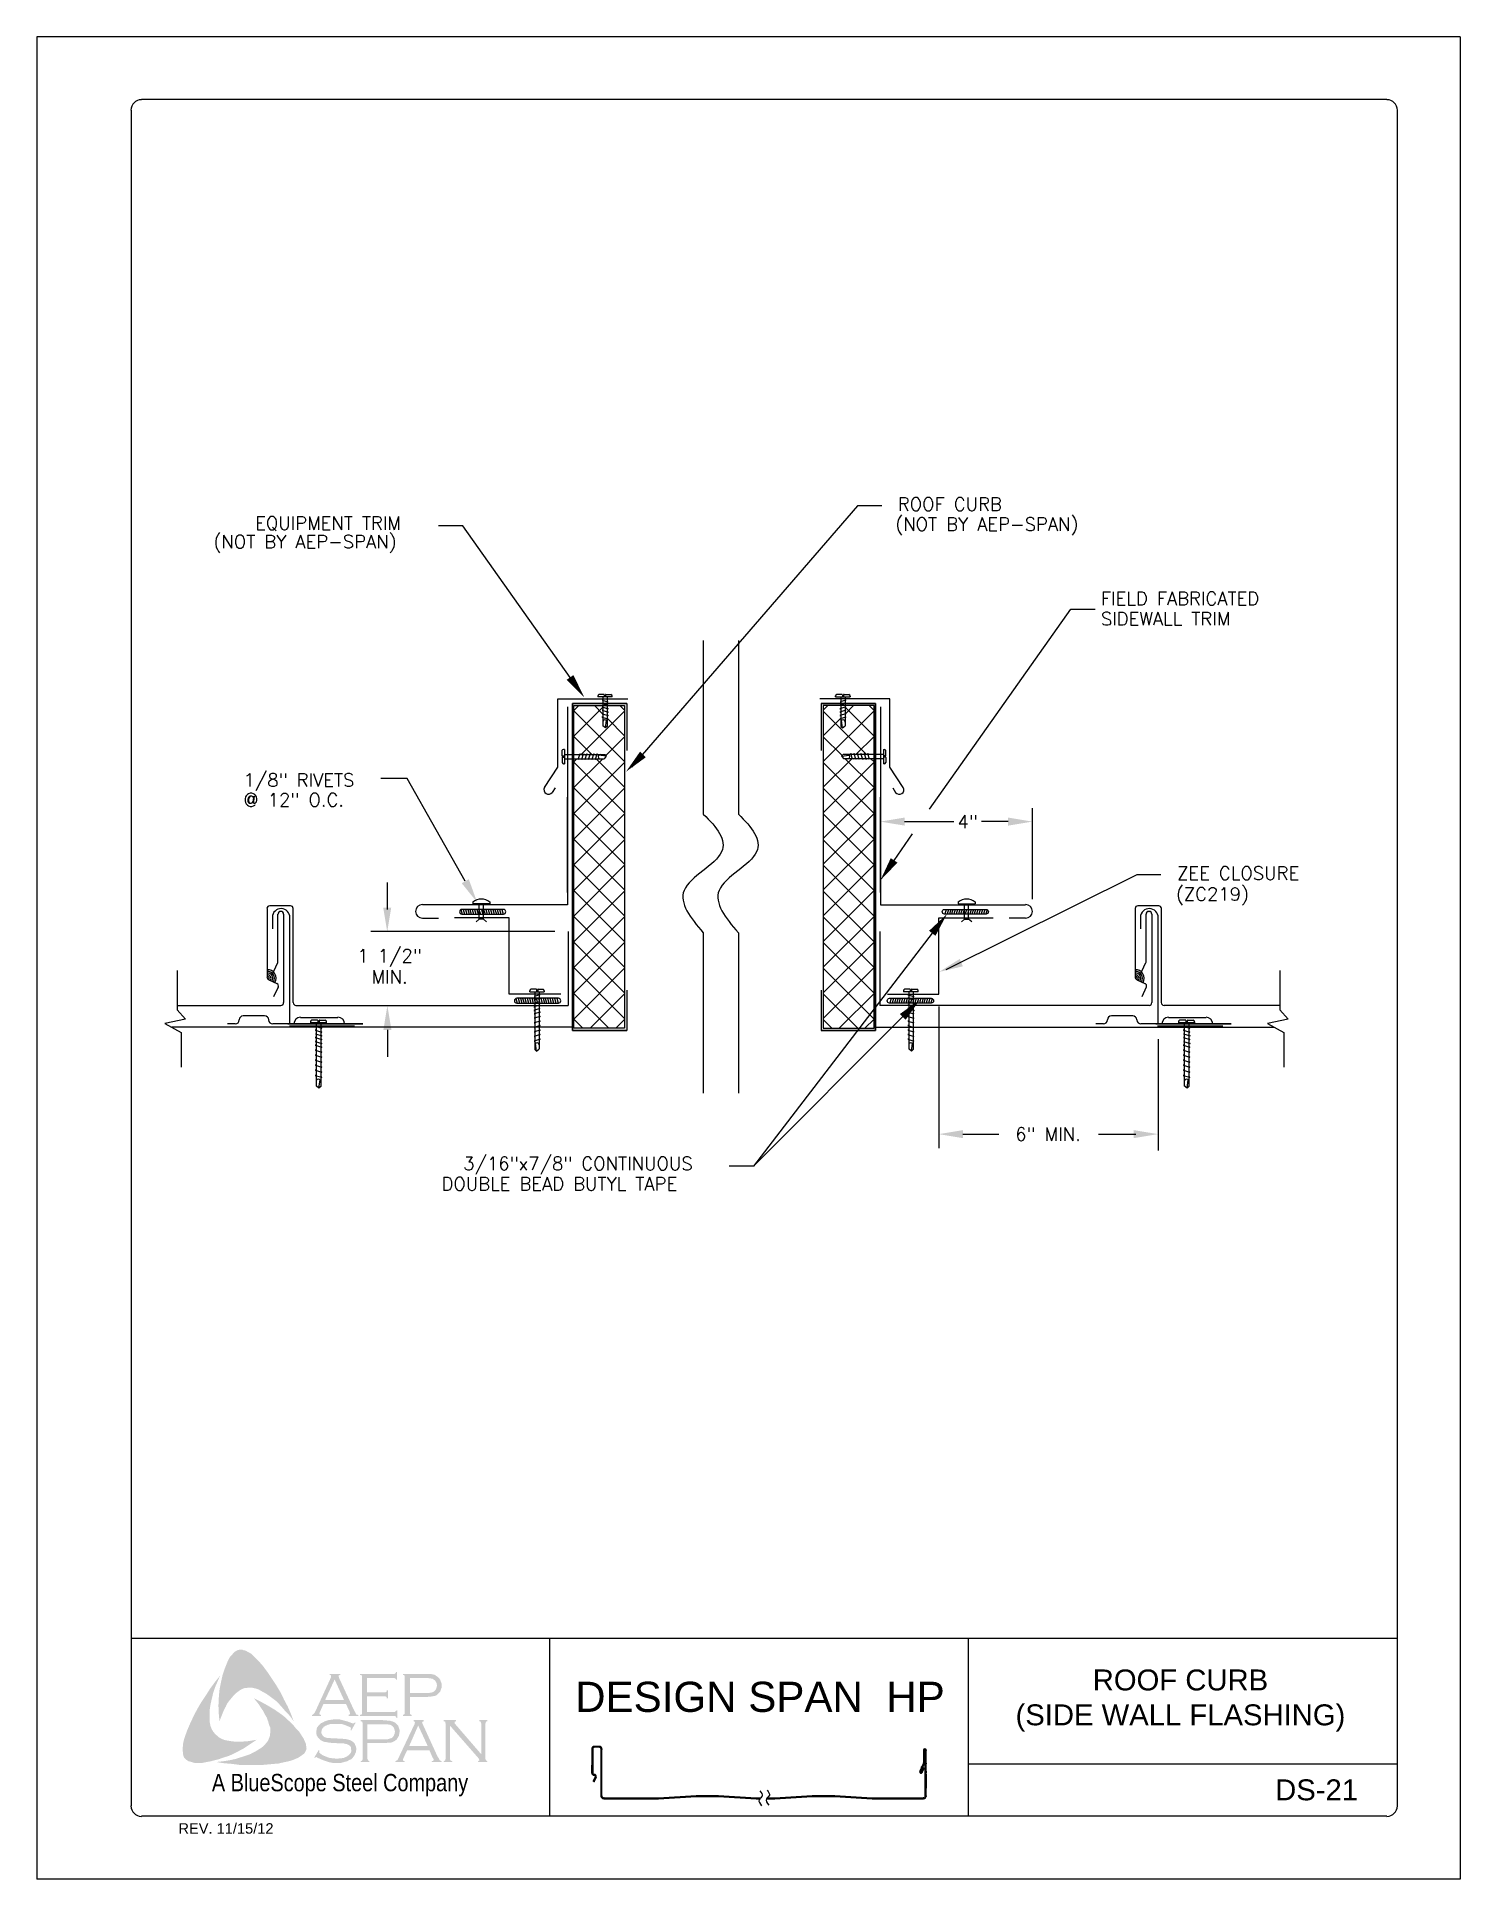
# Model space of a CAD drawing. Extents: x 100.6 to 109.1, y -49.9 to -38.9.
import ezdxf

# ---------------------------------------------------------------- set-up
doc = ezdxf.new("R2010")
doc.units = 0
doc.header["$LTSCALE"] = 0.5
doc.header["$MEASUREMENT"] = 0
doc.layers.get('0').update_dxf_attribs({"linetype": 'CONTINUOUS'})
for name, color, linetype in [('BORDER', 9, 'CONTINUOUS'), ('DIM', 4, 'CONTINUOUS'), ('DWG', 2, 'CONTINUOUS'), ('LAYER_1', 160, 'CONTINUOUS'), ('STEEL', 7, 'CONTINUOUS')]:
    doc.layers.add(name, color=color, linetype=linetype)
doc.styles.add('ROMAND', font='romand.shx')
doc.styles.get("Standard").update_dxf_attribs({"font": 'romans.shx'})
doc.styles.add('STD', font='simplex.shx', dxfattribs={"height": 0.125})

msp = doc.modelspace()

# ---------------------------------------------------------------- texts
at = {"insert": (101.651, -49.24), "char_height": 0.10359, "width": 1.55518, "attachment_point": 1, "style": 'STD'}
msp.add_mtext('{\\fArial Narrow|b0|i0|c0|p34;A BlueScope Steel Company}', dxfattribs=at)
at = {"layer": 'BORDER', "attachment_point": 5, "style": 'ROMAND'}
for s, insert, char_height, width in [('\\pt1.375;{\\fArial|b0|i0|c0|p34;ROOF CURB\\P(SIDE WALL FLASHING)}', (107.435, -48.802), 0.125, 2.50147), ('\\pt1.98;{\\fArial|b0|i0|c0|p34;DESIGN SPAN  HP }', (104.924, -48.781), 0.18, 2.50147), ('\\pt1.375;{\\fArial|b0|i0|c0|p34;DS-21}', (108.248, -49.336), 0.125, 0.60955), ('\\pt0.6875;{\\fArial|b0|i0|c0|p34;REV. 11/15/12}', (101.735, -49.566), 0.0625, 0.80556)]:
    msp.add_mtext(s, dxfattribs=dict(at, insert=insert, char_height=char_height, width=width))
at = {"layer": 'DIM'}
for s, height, p in [('ROOF CURB', 0.0788, (105.747, -41.698)), ('EQUIPMENT TRIM', 0.07875, (101.909, -41.811)), ('(NOT BY AEP-SPAN)', 0.07875, (105.732, -41.817)), ('(NOT BY AEP-SPAN)', 0.07875, (101.66, -41.922)), ('FIELD FABRICATED', 0.07875, (106.96, -42.261)), ('SIDEWALL TRIM', 0.07875, (106.96, -42.382)), ('1/8" RIVETS', 0.07875, (101.84, -43.345)), ('@ 12" O.C.', 0.0788, (101.839, -43.463)), ('ZEE CLOSURE', 0.07875, (107.415, -43.901)), ('(ZC219)', 0.0788, (107.408, -44.026)), ('3/16"x7/8" CONTINUOUS', 0.07875, (103.152, -45.635)), ('DOUBLE BEAD BUTYL TAPE', 0.07875, (103.022, -45.756))]:
    msp.add_text(s, height=height, dxfattribs=at).set_placement(p)
at = {"layer": 'DIM', "attachment_point": 5}
for s, insert, char_height in [('\\A1;4"', (106.164, -43.554), 0.0788), ('\\A1;1 1/2"', (102.712, -44.368), 0.0788), ('\\A1;MIN.', (102.712, -44.481), 0.0788), ('\\A1;6" MIN.', (106.644, -45.42), 0.07875)]:
    msp.add_mtext(s, dxfattribs=dict(at, insert=insert, char_height=char_height))

# ---------------------------------------------------------------- hatches: boundary and pattern name
at = {"layer": 'LAYER_1'}
for points in [[(101.957, -48.597), (101.985, -48.635), (102.011, -48.674), (102.036, -48.712), (102.062, -48.755), (102.082, -48.797), (102.104, -48.838), (102.123, -48.882), (102.139, -48.925), (102.117, -48.894), (102.09, -48.866), (102.066, -48.838), (102.04, -48.809), (102.011, -48.787), (101.981, -48.765), (101.965, -48.755), (101.949, -48.747), (101.93, -48.736), (101.912, -48.73), (101.894, -48.726), (101.88, -48.724), (101.862, -48.726), (101.845, -48.728), (101.829, -48.734), (101.815, -48.743), (101.801, -48.753), (101.789, -48.763), (101.773, -48.781), (101.758, -48.799), (101.744, -48.817), (101.734, -48.838), (101.722, -48.86), (101.714, -48.88), (101.696, -48.925), (101.692, -48.88), (101.69, -48.832), (101.692, -48.787), (101.696, -48.74), (101.704, -48.698), (101.714, -48.653), (101.728, -48.611), (101.744, -48.571), (101.756, -48.546), (101.765, -48.534), (101.775, -48.524), (101.783, -48.514), (101.795, -48.506), (101.807, -48.5), (101.821, -48.498), (101.831, -48.498), (101.841, -48.502), (101.854, -48.504), (101.862, -48.51), (101.882, -48.52), (101.898, -48.534), (101.914, -48.55), (101.93, -48.566), (101.957, -48.597)], [(101.639, -48.937), (101.643, -48.955), (101.649, -48.971), (101.657, -48.985), (101.669, -49), (101.682, -49.012), (101.696, -49.024), (101.712, -49.032), (101.728, -49.038), (101.75, -49.042), (101.775, -49.046), (101.799, -49.048), (101.823, -49.048), (101.847, -49.046), (101.872, -49.044), (101.918, -49.036), (101.88, -49.062), (101.839, -49.089), (101.797, -49.111), (101.756, -49.131), (101.712, -49.145), (101.69, -49.153), (101.665, -49.159), (101.643, -49.165), (101.619, -49.169), (101.595, -49.174), (101.572, -49.174), (101.546, -49.174), (101.536, -49.171), (101.524, -49.167), (101.512, -49.165), (101.503, -49.159), (101.493, -49.151), (101.485, -49.143), (101.481, -49.133), (101.479, -49.123), (101.477, -49.103), (101.477, -49.082), (101.479, -49.06), (101.483, -49.04), (101.489, -49.02), (101.503, -48.981), (101.522, -48.937), (101.542, -48.894), (101.564, -48.852), (101.588, -48.811), (101.615, -48.771), (101.641, -48.73), (101.669, -48.692), (101.7, -48.653), (101.671, -48.72), (101.659, -48.755), (101.651, -48.789), (101.643, -48.823), (101.637, -48.862), (101.637, -48.88), (101.637, -48.898), (101.637, -48.919), (101.639, -48.937)], [(102.578, -48.777), (102.578, -48.87), (102.738, -48.87), (102.744, -48.87), (102.748, -48.866), (102.752, -48.864), (102.752, -48.86), (102.758, -48.86), (102.758, -48.906), (102.752, -48.906), (102.752, -48.9), (102.748, -48.896), (102.744, -48.894), (102.738, -48.894), (102.535, -48.894), (102.535, -48.888), (102.544, -48.886), (102.546, -48.882), (102.548, -48.88), (102.548, -48.872), (102.548, -48.664), (102.548, -48.658), (102.546, -48.653), (102.542, -48.649), (102.535, -48.649), (102.535, -48.643), (102.736, -48.643), (102.742, -48.643), (102.746, -48.641), (102.748, -48.637), (102.752, -48.631), (102.756, -48.631), (102.756, -48.678), (102.752, -48.678), (102.748, -48.672), (102.746, -48.67), (102.742, -48.668), (102.736, -48.668), (102.578, -48.668), (102.578, -48.753), (102.681, -48.753), (102.687, -48.753), (102.691, -48.751), (102.695, -48.747), (102.695, -48.74), (102.703, -48.74), (102.703, -48.789), (102.695, -48.789), (102.695, -48.783), (102.691, -48.779), (102.687, -48.777), (102.681, -48.777), (102.578, -48.777)], [(102.198, -49.028), (102.208, -49.05), (102.212, -49.06), (102.214, -49.074), (102.216, -49.087), (102.214, -49.097), (102.208, -49.109), (102.202, -49.119), (102.185, -49.131), (102.167, -49.143), (102.149, -49.151), (102.129, -49.159), (102.108, -49.165), (102.088, -49.169), (102.048, -49.178), (102.001, -49.182), (101.957, -49.186), (101.908, -49.186), (101.862, -49.186), (101.815, -49.186), (101.769, -49.18), (101.722, -49.176), (101.677, -49.169), (101.714, -49.165), (101.754, -49.159), (101.791, -49.151), (101.829, -49.139), (101.866, -49.127), (101.882, -49.121), (101.9, -49.111), (101.916, -49.103), (101.932, -49.093), (101.949, -49.082), (101.965, -49.068), (101.975, -49.056), (101.985, -49.044), (101.991, -49.03), (101.997, -49.014), (101.999, -48.997), (101.999, -48.981), (101.999, -48.963), (101.993, -48.949), (101.987, -48.927), (101.979, -48.904), (101.967, -48.884), (101.957, -48.864), (101.943, -48.844), (101.93, -48.823), (101.902, -48.789), (101.943, -48.809), (101.985, -48.832), (102.028, -48.858), (102.068, -48.886), (102.086, -48.9), (102.104, -48.917), (102.123, -48.935), (102.139, -48.951), (102.155, -48.971), (102.171, -48.987), (102.185, -49.008), (102.198, -49.028)], [(102.509, -48.935), (102.483, -48.981), (102.479, -48.979), (102.481, -48.969), (102.481, -48.965), (102.479, -48.963), (102.467, -48.957), (102.448, -48.949), (102.43, -48.943), (102.41, -48.941), (102.39, -48.941), (102.374, -48.941), (102.357, -48.943), (102.343, -48.947), (102.329, -48.953), (102.319, -48.959), (102.311, -48.969), (102.307, -48.977), (102.305, -48.989), (102.305, -48.997), (102.309, -49.006), (102.315, -49.014), (102.323, -49.02), (102.333, -49.024), (102.347, -49.026), (102.39, -49.028), (102.426, -49.03), (102.452, -49.032), (102.467, -49.036), (102.481, -49.04), (102.489, -49.046), (102.495, -49.05), (102.501, -49.056), (102.505, -49.062), (102.507, -49.07), (102.511, -49.076), (102.513, -49.087), (102.513, -49.095), (102.511, -49.111), (102.507, -49.117), (102.505, -49.125), (102.501, -49.131), (102.497, -49.137), (102.485, -49.151), (102.477, -49.155), (102.467, -49.159), (102.459, -49.165), (102.446, -49.167), (102.424, -49.174), (102.398, -49.174), (102.37, -49.174), (102.355, -49.171), (102.341, -49.167), (102.317, -49.159), (102.285, -49.145), (102.274, -49.139), (102.27, -49.141), (102.266, -49.145), (102.262, -49.143), (102.289, -49.097), (102.293, -49.101), (102.291, -49.111), (102.293, -49.113), (102.297, -49.117), (102.313, -49.129), (102.333, -49.137), (102.355, -49.145), (102.376, -49.147), (102.396, -49.149), (102.418, -49.147), (102.438, -49.145), (102.455, -49.137), (102.467, -49.129), (102.475, -49.121), (102.481, -49.113), (102.483, -49.105), (102.483, -49.097), (102.481, -49.084), (102.481, -49.08), (102.477, -49.074), (102.469, -49.068), (102.457, -49.062), (102.446, -49.06), (102.438, -49.058), (102.384, -49.056), (102.355, -49.054), (102.333, -49.05), (102.319, -49.048), (102.303, -49.04), (102.297, -49.036), (102.293, -49.032), (102.287, -49.026), (102.283, -49.02), (102.278, -49.012), (102.276, -49.006), (102.274, -48.997), (102.274, -48.991), (102.276, -48.977), (102.278, -48.965), (102.285, -48.955), (102.295, -48.945), (102.303, -48.937), (102.313, -48.933), (102.323, -48.927), (102.335, -48.923), (102.347, -48.919), (102.361, -48.917), (102.376, -48.915), (102.392, -48.915), (102.416, -48.915), (102.438, -48.921), (102.461, -48.927), (102.487, -48.937), (102.495, -48.939), (102.499, -48.937), (102.503, -48.933), (102.509, -48.935)], [(103.072, -48.951), (103.072, -49.147), (103.074, -49.155), (103.076, -49.159), (103.08, -49.161), (103.086, -49.165), (103.086, -49.169), (103.035, -49.169), (103.035, -49.165), (103.041, -49.161), (103.045, -49.159), (103.045, -49.155), (103.047, -49.147), (103.047, -48.941), (103.045, -48.935), (103.045, -48.929), (103.041, -48.927), (103.035, -48.925), (103.035, -48.919), (103.108, -48.919), (103.108, -48.925), (103.1, -48.929), (103.1, -48.931), (103.1, -48.933), (103.1, -48.939), (103.108, -48.947), (103.26, -49.123), (103.26, -48.941), (103.258, -48.935), (103.256, -48.929), (103.254, -48.927), (103.248, -48.925), (103.248, -48.919), (103.296, -48.919), (103.296, -48.925), (103.29, -48.927), (103.288, -48.929), (103.286, -48.935), (103.284, -48.941), (103.284, -49.147), (103.286, -49.155), (103.288, -49.159), (103.29, -49.161), (103.296, -49.165), (103.296, -49.169), (103.24, -49.169), (103.24, -49.165), (103.246, -49.161), (103.248, -49.159), (103.248, -49.157), (103.246, -49.151), (103.24, -49.143), (103.072, -48.951)]]:
    msp.add_hatch(color=7, dxfattribs=at).paths.add_polyline_path(points)
h = msp.add_hatch(color=7, dxfattribs=at)
edge = h.paths.add_edge_path(flags=16)
edge.add_spline(control_points=[(102.44, -48.799), (102.44, -48.799), (102.384, -48.676), (102.384, -48.676), (102.384, -48.676), (102.327, -48.799), (102.327, -48.799), (102.327, -48.799), (102.44, -48.799), (102.44, -48.799), (102.44, -48.799), (102.44, -48.799), (102.44, -48.799), (102.44, -48.799), (102.44, -48.799), (102.44, -48.799)], knot_values=[0, 0, 0, 0, 1, 1, 1, 2, 2, 2, 3, 3, 3, 4, 4, 4, 5, 5, 5, 5], degree=3, periodic=0)
edge = h.paths.add_edge_path()
edge.add_spline(control_points=[(102.452, -48.823), (102.452, -48.823), (102.317, -48.823), (102.317, -48.823), (102.317, -48.823), (102.295, -48.872), (102.295, -48.872), (102.295, -48.872), (102.295, -48.872), (102.295, -48.872), (102.295, -48.872), (102.293, -48.88), (102.293, -48.88), (102.293, -48.88), (102.293, -48.88), (102.293, -48.88), (102.293, -48.88), (102.293, -48.882), (102.293, -48.882), (102.293, -48.882), (102.295, -48.886), (102.295, -48.886), (102.295, -48.886), (102.303, -48.888), (102.303, -48.888), (102.303, -48.888), (102.303, -48.894), (102.303, -48.894), (102.303, -48.894), (102.248, -48.894), (102.248, -48.894), (102.248, -48.894), (102.248, -48.888), (102.248, -48.888), (102.248, -48.888), (102.248, -48.888), (102.248, -48.888), (102.248, -48.888), (102.254, -48.886), (102.254, -48.886), (102.254, -48.886), (102.258, -48.882), (102.258, -48.882), (102.258, -48.882), (102.258, -48.882), (102.258, -48.882), (102.258, -48.882), (102.264, -48.876), (102.264, -48.876), (102.264, -48.876), (102.27, -48.864), (102.27, -48.864), (102.27, -48.864), (102.361, -48.666), (102.361, -48.666), (102.361, -48.666), (102.361, -48.666), (102.361, -48.666), (102.361, -48.666), (102.363, -48.658), (102.363, -48.658), (102.363, -48.658), (102.363, -48.658), (102.363, -48.658), (102.363, -48.658), (102.363, -48.653), (102.363, -48.653), (102.363, -48.653), (102.361, -48.651), (102.361, -48.651), (102.361, -48.651), (102.355, -48.649), (102.355, -48.649), (102.355, -48.649), (102.355, -48.643), (102.355, -48.643), (102.355, -48.643), (102.418, -48.643), (102.418, -48.643), (102.418, -48.643), (102.418, -48.649), (102.418, -48.649), (102.418, -48.649), (102.418, -48.649), (102.418, -48.649), (102.418, -48.649), (102.41, -48.651), (102.41, -48.651), (102.41, -48.651), (102.408, -48.653), (102.408, -48.653), (102.408, -48.653), (102.408, -48.658), (102.408, -48.658), (102.408, -48.658), (102.408, -48.658), (102.408, -48.658), (102.408, -48.658), (102.41, -48.666), (102.41, -48.666), (102.41, -48.666), (102.499, -48.858), (102.499, -48.858), (102.499, -48.858), (102.499, -48.858), (102.499, -48.858), (102.499, -48.858), (102.507, -48.872), (102.507, -48.872), (102.507, -48.872), (102.511, -48.882), (102.511, -48.882), (102.511, -48.882), (102.511, -48.882), (102.511, -48.882), (102.511, -48.882), (102.515, -48.886), (102.515, -48.886), (102.515, -48.886), (102.525, -48.888), (102.525, -48.888), (102.525, -48.888), (102.525, -48.894), (102.525, -48.894), (102.525, -48.894), (102.467, -48.894), (102.467, -48.894), (102.467, -48.894), (102.467, -48.888), (102.467, -48.888), (102.467, -48.888), (102.467, -48.888), (102.467, -48.888), (102.467, -48.888), (102.471, -48.886), (102.471, -48.886), (102.471, -48.886), (102.473, -48.886), (102.473, -48.886), (102.473, -48.886), (102.475, -48.882), (102.475, -48.882), (102.475, -48.882), (102.477, -48.88), (102.477, -48.88), (102.477, -48.88), (102.477, -48.88), (102.477, -48.88), (102.477, -48.88), (102.475, -48.876), (102.475, -48.876), (102.475, -48.876), (102.473, -48.868), (102.473, -48.868), (102.473, -48.868), (102.452, -48.823), (102.452, -48.823), (102.452, -48.823), (102.452, -48.823), (102.452, -48.823), (102.452, -48.823), (102.452, -48.823), (102.452, -48.823)], knot_values=[0, 0, 0, 0, 1, 1, 1, 2, 2, 2, 3, 3, 3, 4, 4, 4, 5, 5, 5, 6, 6, 6, 7, 7, 7, 8, 8, 8, 9, 9, 9, 10, 10, 10, 11, 11, 11, 12, 12, 12, 13, 13, 13, 14, 14, 14, 15, 15, 15, 16, 16, 16, 17, 17, 17, 18, 18, 18, 19, 19, 19, 20, 20, 20, 21, 21, 21, 22, 22, 22, 23, 23, 23, 24, 24, 24, 25, 25, 25, 26, 26, 26, 27, 27, 27, 28, 28, 28, 29, 29, 29, 30, 30, 30, 31, 31, 31, 32, 32, 32, 33, 33, 33, 34, 34, 34, 35, 35, 35, 36, 36, 36, 37, 37, 37, 38, 38, 38, 39, 39, 39, 40, 40, 40, 41, 41, 41, 42, 42, 42, 43, 43, 43, 44, 44, 44, 45, 45, 45, 46, 46, 46, 47, 47, 47, 48, 48, 48, 49, 49, 49, 50, 50, 50, 51, 51, 51, 52, 52, 52, 53, 53, 53, 54, 54, 54, 54], degree=3, periodic=0)
h = msp.add_hatch(color=7, dxfattribs=at)
edge = h.paths.add_edge_path(flags=16)
edge.add_spline(control_points=[(102.833, -48.757), (102.833, -48.757), (102.926, -48.757), (102.926, -48.757), (102.926, -48.757), (102.926, -48.757), (102.926, -48.757), (102.926, -48.757), (102.944, -48.757), (102.944, -48.757), (102.944, -48.757), (102.958, -48.755), (102.958, -48.755), (102.958, -48.755), (102.958, -48.755), (102.958, -48.755), (102.958, -48.755), (102.968, -48.753), (102.968, -48.753), (102.968, -48.753), (102.975, -48.749), (102.975, -48.749), (102.975, -48.749), (102.975, -48.749), (102.975, -48.749), (102.975, -48.749), (102.983, -48.743), (102.983, -48.743), (102.983, -48.743), (102.989, -48.734), (102.989, -48.734), (102.989, -48.734), (102.993, -48.724), (102.993, -48.724), (102.993, -48.724), (102.995, -48.712), (102.995, -48.712), (102.995, -48.712), (102.995, -48.712), (102.995, -48.712), (102.995, -48.712), (102.993, -48.7), (102.993, -48.7), (102.993, -48.7), (102.989, -48.69), (102.989, -48.69), (102.989, -48.69), (102.983, -48.682), (102.983, -48.682), (102.983, -48.682), (102.975, -48.676), (102.975, -48.676), (102.975, -48.676), (102.975, -48.676), (102.975, -48.676), (102.975, -48.676), (102.968, -48.672), (102.968, -48.672), (102.968, -48.672), (102.958, -48.67), (102.958, -48.67), (102.958, -48.67), (102.958, -48.67), (102.958, -48.67), (102.958, -48.67), (102.944, -48.668), (102.944, -48.668), (102.944, -48.668), (102.926, -48.668), (102.926, -48.668), (102.926, -48.668), (102.833, -48.668), (102.833, -48.668), (102.833, -48.668), (102.833, -48.757), (102.833, -48.757), (102.833, -48.757), (102.833, -48.757), (102.833, -48.757), (102.833, -48.757), (102.833, -48.757), (102.833, -48.757)], knot_values=[0, 0, 0, 0, 1, 1, 1, 2, 2, 2, 3, 3, 3, 4, 4, 4, 5, 5, 5, 6, 6, 6, 7, 7, 7, 8, 8, 8, 9, 9, 9, 10, 10, 10, 11, 11, 11, 12, 12, 12, 13, 13, 13, 14, 14, 14, 15, 15, 15, 16, 16, 16, 17, 17, 17, 18, 18, 18, 19, 19, 19, 20, 20, 20, 21, 21, 21, 22, 22, 22, 23, 23, 23, 24, 24, 24, 25, 25, 25, 26, 26, 26, 27, 27, 27, 27], degree=3, periodic=0)
edge = h.paths.add_edge_path()
edge.add_spline(control_points=[(102.833, -48.781), (102.833, -48.781), (102.833, -48.874), (102.833, -48.874), (102.833, -48.874), (102.833, -48.874), (102.833, -48.874), (102.833, -48.874), (102.833, -48.88), (102.833, -48.88), (102.833, -48.88), (102.835, -48.882), (102.835, -48.882), (102.835, -48.882), (102.835, -48.882), (102.835, -48.882), (102.835, -48.882), (102.839, -48.886), (102.839, -48.886), (102.839, -48.886), (102.843, -48.888), (102.843, -48.888), (102.843, -48.888), (102.843, -48.894), (102.843, -48.894), (102.843, -48.894), (102.792, -48.894), (102.792, -48.894), (102.792, -48.894), (102.792, -48.888), (102.792, -48.888), (102.792, -48.888), (102.792, -48.888), (102.792, -48.888), (102.792, -48.888), (102.796, -48.886), (102.796, -48.886), (102.796, -48.886), (102.801, -48.882), (102.801, -48.882), (102.801, -48.882), (102.801, -48.882), (102.801, -48.882), (102.801, -48.882), (102.803, -48.88), (102.803, -48.88), (102.803, -48.88), (102.803, -48.874), (102.803, -48.874), (102.803, -48.874), (102.803, -48.662), (102.803, -48.662), (102.803, -48.662), (102.803, -48.662), (102.803, -48.662), (102.803, -48.662), (102.803, -48.658), (102.803, -48.658), (102.803, -48.658), (102.801, -48.653), (102.801, -48.653), (102.801, -48.653), (102.801, -48.653), (102.801, -48.653), (102.801, -48.653), (102.796, -48.649), (102.796, -48.649), (102.796, -48.649), (102.792, -48.649), (102.792, -48.649), (102.792, -48.649), (102.792, -48.643), (102.792, -48.643), (102.792, -48.643), (102.924, -48.643), (102.924, -48.643), (102.924, -48.643), (102.924, -48.643), (102.924, -48.643), (102.924, -48.643), (102.948, -48.643), (102.948, -48.643), (102.948, -48.643), (102.968, -48.645), (102.968, -48.645), (102.968, -48.645), (102.968, -48.645), (102.968, -48.645), (102.968, -48.645), (102.983, -48.649), (102.983, -48.649), (102.983, -48.649), (102.995, -48.658), (102.995, -48.658), (102.995, -48.658), (102.995, -48.658), (102.995, -48.658), (102.995, -48.658), (103.001, -48.662), (103.001, -48.662), (103.001, -48.662), (103.005, -48.666), (103.005, -48.666), (103.005, -48.666), (103.015, -48.678), (103.015, -48.678), (103.015, -48.678), (103.015, -48.678), (103.015, -48.678), (103.015, -48.678), (103.017, -48.686), (103.017, -48.686), (103.017, -48.686), (103.021, -48.694), (103.021, -48.694), (103.021, -48.694), (103.023, -48.702), (103.023, -48.702), (103.023, -48.702), (103.023, -48.712), (103.023, -48.712), (103.023, -48.712), (103.023, -48.712), (103.023, -48.712), (103.023, -48.712), (103.023, -48.724), (103.023, -48.724), (103.023, -48.724), (103.019, -48.734), (103.019, -48.734), (103.019, -48.734), (103.015, -48.747), (103.015, -48.747), (103.015, -48.747), (103.009, -48.755), (103.009, -48.755), (103.009, -48.755), (103.009, -48.755), (103.009, -48.755), (103.009, -48.755), (103.001, -48.761), (103.001, -48.761), (103.001, -48.761), (102.995, -48.769), (102.995, -48.769), (102.995, -48.769), (102.987, -48.773), (102.987, -48.773), (102.987, -48.773), (102.977, -48.775), (102.977, -48.775), (102.977, -48.775), (102.977, -48.775), (102.977, -48.775), (102.977, -48.775), (102.966, -48.777), (102.966, -48.777), (102.966, -48.777), (102.954, -48.779), (102.954, -48.779), (102.954, -48.779), (102.924, -48.781), (102.924, -48.781), (102.924, -48.781), (102.833, -48.781), (102.833, -48.781), (102.833, -48.781), (102.833, -48.781), (102.833, -48.781), (102.833, -48.781), (102.833, -48.781), (102.833, -48.781)], knot_values=[0, 0, 0, 0, 1, 1, 1, 2, 2, 2, 3, 3, 3, 4, 4, 4, 5, 5, 5, 6, 6, 6, 7, 7, 7, 8, 8, 8, 9, 9, 9, 10, 10, 10, 11, 11, 11, 12, 12, 12, 13, 13, 13, 14, 14, 14, 15, 15, 15, 16, 16, 16, 17, 17, 17, 18, 18, 18, 19, 19, 19, 20, 20, 20, 21, 21, 21, 22, 22, 22, 23, 23, 23, 24, 24, 24, 25, 25, 25, 26, 26, 26, 27, 27, 27, 28, 28, 28, 29, 29, 29, 30, 30, 30, 31, 31, 31, 32, 32, 32, 33, 33, 33, 34, 34, 34, 35, 35, 35, 36, 36, 36, 37, 37, 37, 38, 38, 38, 39, 39, 39, 40, 40, 40, 41, 41, 41, 42, 42, 42, 43, 43, 43, 44, 44, 44, 45, 45, 45, 46, 46, 46, 47, 47, 47, 48, 48, 48, 49, 49, 49, 50, 50, 50, 51, 51, 51, 52, 52, 52, 53, 53, 53, 54, 54, 54, 55, 55, 55, 56, 56, 56, 57, 57, 57, 57], degree=3, periodic=0)
h = msp.add_hatch(color=7, dxfattribs=at)
edge = h.paths.add_edge_path(flags=16)
edge.add_spline(control_points=[(102.58, -49.034), (102.58, -49.034), (102.675, -49.034), (102.675, -49.034), (102.675, -49.034), (102.675, -49.034), (102.675, -49.034), (102.675, -49.034), (102.693, -49.034), (102.693, -49.034), (102.693, -49.034), (102.705, -49.032), (102.705, -49.032), (102.705, -49.032), (102.705, -49.032), (102.705, -49.032), (102.705, -49.032), (102.716, -49.028), (102.716, -49.028), (102.716, -49.028), (102.724, -49.026), (102.724, -49.026), (102.724, -49.026), (102.724, -49.026), (102.724, -49.026), (102.724, -49.026), (102.732, -49.02), (102.732, -49.02), (102.732, -49.02), (102.738, -49.01), (102.738, -49.01), (102.738, -49.01), (102.742, -49), (102.742, -49), (102.742, -49), (102.744, -48.987), (102.744, -48.987), (102.744, -48.987), (102.744, -48.987), (102.744, -48.987), (102.744, -48.987), (102.742, -48.977), (102.742, -48.977), (102.742, -48.977), (102.738, -48.965), (102.738, -48.965), (102.738, -48.965), (102.732, -48.957), (102.732, -48.957), (102.732, -48.957), (102.724, -48.951), (102.724, -48.951), (102.724, -48.951), (102.724, -48.951), (102.724, -48.951), (102.724, -48.951), (102.716, -48.947), (102.716, -48.947), (102.716, -48.947), (102.705, -48.945), (102.705, -48.945), (102.705, -48.945), (102.705, -48.945), (102.705, -48.945), (102.705, -48.945), (102.693, -48.943), (102.693, -48.943), (102.693, -48.943), (102.675, -48.943), (102.675, -48.943), (102.675, -48.943), (102.58, -48.943), (102.58, -48.943), (102.58, -48.943), (102.58, -49.034), (102.58, -49.034), (102.58, -49.034), (102.58, -49.034), (102.58, -49.034), (102.58, -49.034), (102.58, -49.034), (102.58, -49.034)], knot_values=[0, 0, 0, 0, 1, 1, 1, 2, 2, 2, 3, 3, 3, 4, 4, 4, 5, 5, 5, 6, 6, 6, 7, 7, 7, 8, 8, 8, 9, 9, 9, 10, 10, 10, 11, 11, 11, 12, 12, 12, 13, 13, 13, 14, 14, 14, 15, 15, 15, 16, 16, 16, 17, 17, 17, 18, 18, 18, 19, 19, 19, 20, 20, 20, 21, 21, 21, 22, 22, 22, 23, 23, 23, 24, 24, 24, 25, 25, 25, 26, 26, 26, 27, 27, 27, 27], degree=3, periodic=0)
edge = h.paths.add_edge_path()
edge.add_spline(control_points=[(102.58, -49.056), (102.58, -49.056), (102.58, -49.151), (102.58, -49.151), (102.58, -49.151), (102.58, -49.151), (102.58, -49.151), (102.58, -49.151), (102.582, -49.155), (102.582, -49.155), (102.582, -49.155), (102.584, -49.159), (102.584, -49.159), (102.584, -49.159), (102.584, -49.159), (102.584, -49.159), (102.584, -49.159), (102.586, -49.161), (102.586, -49.161), (102.586, -49.161), (102.592, -49.165), (102.592, -49.165), (102.592, -49.165), (102.592, -49.169), (102.592, -49.169), (102.592, -49.169), (102.539, -49.169), (102.539, -49.169), (102.539, -49.169), (102.539, -49.165), (102.539, -49.165), (102.539, -49.165), (102.539, -49.165), (102.539, -49.165), (102.539, -49.165), (102.546, -49.161), (102.546, -49.161), (102.546, -49.161), (102.55, -49.159), (102.55, -49.159), (102.55, -49.159), (102.55, -49.159), (102.55, -49.159), (102.55, -49.159), (102.55, -49.155), (102.55, -49.155), (102.55, -49.155), (102.552, -49.151), (102.552, -49.151), (102.552, -49.151), (102.552, -48.937), (102.552, -48.937), (102.552, -48.937), (102.552, -48.937), (102.552, -48.937), (102.552, -48.937), (102.55, -48.933), (102.55, -48.933), (102.55, -48.933), (102.55, -48.929), (102.55, -48.929), (102.55, -48.929), (102.55, -48.929), (102.55, -48.929), (102.55, -48.929), (102.546, -48.927), (102.546, -48.927), (102.546, -48.927), (102.539, -48.925), (102.539, -48.925), (102.539, -48.925), (102.539, -48.919), (102.539, -48.919), (102.539, -48.919), (102.671, -48.919), (102.671, -48.919), (102.671, -48.919), (102.671, -48.919), (102.671, -48.919), (102.671, -48.919), (102.695, -48.921), (102.695, -48.921), (102.695, -48.921), (102.716, -48.923), (102.716, -48.923), (102.716, -48.923), (102.716, -48.923), (102.716, -48.923), (102.716, -48.923), (102.73, -48.927), (102.73, -48.927), (102.73, -48.927), (102.744, -48.933), (102.744, -48.933), (102.744, -48.933), (102.744, -48.933), (102.744, -48.933), (102.744, -48.933), (102.748, -48.937), (102.748, -48.937), (102.748, -48.937), (102.754, -48.943), (102.754, -48.943), (102.754, -48.943), (102.764, -48.953), (102.764, -48.953), (102.764, -48.953), (102.764, -48.953), (102.764, -48.953), (102.764, -48.953), (102.766, -48.961), (102.766, -48.961), (102.766, -48.961), (102.77, -48.971), (102.77, -48.971), (102.77, -48.971), (102.772, -48.977), (102.772, -48.977), (102.772, -48.977), (102.772, -48.987), (102.772, -48.987), (102.772, -48.987), (102.772, -48.987), (102.772, -48.987), (102.772, -48.987), (102.77, -49), (102.77, -49), (102.77, -49), (102.768, -49.012), (102.768, -49.012), (102.768, -49.012), (102.762, -49.022), (102.762, -49.022), (102.762, -49.022), (102.756, -49.032), (102.756, -49.032), (102.756, -49.032), (102.756, -49.032), (102.756, -49.032), (102.756, -49.032), (102.75, -49.038), (102.75, -49.038), (102.75, -49.038), (102.742, -49.044), (102.742, -49.044), (102.742, -49.044), (102.734, -49.048), (102.734, -49.048), (102.734, -49.048), (102.724, -49.052), (102.724, -49.052), (102.724, -49.052), (102.724, -49.052), (102.724, -49.052), (102.724, -49.052), (102.716, -49.054), (102.716, -49.054), (102.716, -49.054), (102.703, -49.054), (102.703, -49.054), (102.703, -49.054), (102.671, -49.056), (102.671, -49.056), (102.671, -49.056), (102.58, -49.056), (102.58, -49.056), (102.58, -49.056), (102.58, -49.056), (102.58, -49.056), (102.58, -49.056), (102.58, -49.056), (102.58, -49.056)], knot_values=[0, 0, 0, 0, 1, 1, 1, 2, 2, 2, 3, 3, 3, 4, 4, 4, 5, 5, 5, 6, 6, 6, 7, 7, 7, 8, 8, 8, 9, 9, 9, 10, 10, 10, 11, 11, 11, 12, 12, 12, 13, 13, 13, 14, 14, 14, 15, 15, 15, 16, 16, 16, 17, 17, 17, 18, 18, 18, 19, 19, 19, 20, 20, 20, 21, 21, 21, 22, 22, 22, 23, 23, 23, 24, 24, 24, 25, 25, 25, 26, 26, 26, 27, 27, 27, 28, 28, 28, 29, 29, 29, 30, 30, 30, 31, 31, 31, 32, 32, 32, 33, 33, 33, 34, 34, 34, 35, 35, 35, 36, 36, 36, 37, 37, 37, 38, 38, 38, 39, 39, 39, 40, 40, 40, 41, 41, 41, 42, 42, 42, 43, 43, 43, 44, 44, 44, 45, 45, 45, 46, 46, 46, 47, 47, 47, 48, 48, 48, 49, 49, 49, 50, 50, 50, 51, 51, 51, 52, 52, 52, 53, 53, 53, 54, 54, 54, 55, 55, 55, 56, 56, 56, 57, 57, 57, 57], degree=3, periodic=0)
h = msp.add_hatch(color=7, dxfattribs=at)
edge = h.paths.add_edge_path(flags=16)
edge.add_spline(control_points=[(102.94, -49.074), (102.94, -49.074), (102.883, -48.951), (102.883, -48.951), (102.883, -48.951), (102.829, -49.074), (102.829, -49.074), (102.829, -49.074), (102.94, -49.074), (102.94, -49.074), (102.94, -49.074), (102.94, -49.074), (102.94, -49.074), (102.94, -49.074), (102.94, -49.074), (102.94, -49.074)], knot_values=[0, 0, 0, 0, 1, 1, 1, 2, 2, 2, 3, 3, 3, 4, 4, 4, 5, 5, 5, 5], degree=3, periodic=0)
edge = h.paths.add_edge_path()
edge.add_spline(control_points=[(102.95, -49.099), (102.95, -49.099), (102.817, -49.099), (102.817, -49.099), (102.817, -49.099), (102.794, -49.147), (102.794, -49.147), (102.794, -49.147), (102.794, -49.147), (102.794, -49.147), (102.794, -49.147), (102.792, -49.157), (102.792, -49.157), (102.792, -49.157), (102.792, -49.157), (102.792, -49.157), (102.792, -49.157), (102.792, -49.159), (102.792, -49.159), (102.792, -49.159), (102.794, -49.161), (102.794, -49.161), (102.794, -49.161), (102.803, -49.165), (102.803, -49.165), (102.803, -49.165), (102.803, -49.169), (102.803, -49.169), (102.803, -49.169), (102.746, -49.169), (102.746, -49.169), (102.746, -49.169), (102.746, -49.165), (102.746, -49.165), (102.746, -49.165), (102.746, -49.165), (102.746, -49.165), (102.746, -49.165), (102.752, -49.161), (102.752, -49.161), (102.752, -49.161), (102.758, -49.159), (102.758, -49.159), (102.758, -49.159), (102.758, -49.159), (102.758, -49.159), (102.758, -49.159), (102.762, -49.151), (102.762, -49.151), (102.762, -49.151), (102.768, -49.139), (102.768, -49.139), (102.768, -49.139), (102.861, -48.943), (102.861, -48.943), (102.861, -48.943), (102.861, -48.943), (102.861, -48.943), (102.861, -48.943), (102.863, -48.933), (102.863, -48.933), (102.863, -48.933), (102.863, -48.933), (102.863, -48.933), (102.863, -48.933), (102.863, -48.929), (102.863, -48.929), (102.863, -48.929), (102.861, -48.929), (102.861, -48.929), (102.861, -48.929), (102.855, -48.925), (102.855, -48.925), (102.855, -48.925), (102.855, -48.919), (102.855, -48.919), (102.855, -48.919), (102.916, -48.919), (102.916, -48.919), (102.916, -48.919), (102.916, -48.925), (102.916, -48.925), (102.916, -48.925), (102.916, -48.925), (102.916, -48.925), (102.916, -48.925), (102.91, -48.929), (102.91, -48.929), (102.91, -48.929), (102.908, -48.929), (102.908, -48.929), (102.908, -48.929), (102.906, -48.933), (102.906, -48.933), (102.906, -48.933), (102.906, -48.933), (102.906, -48.933), (102.906, -48.933), (102.91, -48.943), (102.91, -48.943), (102.91, -48.943), (102.997, -49.133), (102.997, -49.133), (102.997, -49.133), (102.997, -49.133), (102.997, -49.133), (102.997, -49.133), (103.007, -49.149), (103.007, -49.149), (103.007, -49.149), (103.011, -49.159), (103.011, -49.159), (103.011, -49.159), (103.011, -49.159), (103.011, -49.159), (103.011, -49.159), (103.017, -49.161), (103.017, -49.161), (103.017, -49.161), (103.023, -49.165), (103.023, -49.165), (103.023, -49.165), (103.023, -49.169), (103.023, -49.169), (103.023, -49.169), (102.964, -49.169), (102.964, -49.169), (102.964, -49.169), (102.964, -49.165), (102.964, -49.165), (102.964, -49.165), (102.964, -49.165), (102.964, -49.165), (102.964, -49.165), (102.968, -49.163), (102.968, -49.163), (102.968, -49.163), (102.973, -49.161), (102.973, -49.161), (102.973, -49.161), (102.975, -49.159), (102.975, -49.159), (102.975, -49.159), (102.975, -49.155), (102.975, -49.155), (102.975, -49.155), (102.975, -49.155), (102.975, -49.155), (102.975, -49.155), (102.975, -49.151), (102.975, -49.151), (102.975, -49.151), (102.97, -49.145), (102.97, -49.145), (102.97, -49.145), (102.95, -49.099), (102.95, -49.099), (102.95, -49.099), (102.95, -49.099), (102.95, -49.099), (102.95, -49.099), (102.95, -49.099), (102.95, -49.099)], knot_values=[0, 0, 0, 0, 1, 1, 1, 2, 2, 2, 3, 3, 3, 4, 4, 4, 5, 5, 5, 6, 6, 6, 7, 7, 7, 8, 8, 8, 9, 9, 9, 10, 10, 10, 11, 11, 11, 12, 12, 12, 13, 13, 13, 14, 14, 14, 15, 15, 15, 16, 16, 16, 17, 17, 17, 18, 18, 18, 19, 19, 19, 20, 20, 20, 21, 21, 21, 22, 22, 22, 23, 23, 23, 24, 24, 24, 25, 25, 25, 26, 26, 26, 27, 27, 27, 28, 28, 28, 29, 29, 29, 30, 30, 30, 31, 31, 31, 32, 32, 32, 33, 33, 33, 34, 34, 34, 35, 35, 35, 36, 36, 36, 37, 37, 37, 38, 38, 38, 39, 39, 39, 40, 40, 40, 41, 41, 41, 42, 42, 42, 43, 43, 43, 44, 44, 44, 45, 45, 45, 46, 46, 46, 47, 47, 47, 48, 48, 48, 49, 49, 49, 50, 50, 50, 51, 51, 51, 52, 52, 52, 53, 53, 53, 54, 54, 54, 54], degree=3, periodic=0)

# ---------------------------------------------------------------- linework, layer by layer
at = {"layer": 'BORDER'}
for p, q in [((109.105, -38.868), (100.605, -38.868)), ((100.605, -38.868), (100.605, -49.868)), ((109.105, -38.868), (109.105, -49.868)), ((108.668, -39.243), (101.23, -39.243)), ((101.168, -39.306), (101.168, -49.431)), ((108.73, -39.306), (108.73, -49.431)), ((108.73, -48.431), (101.168, -48.431)), ((103.668, -48.431), (103.668, -49.493)), ((106.168, -48.431), (106.168, -49.493)), ((103.919, -49.092), (103.919, -49.235)), ((103.925, -49.092), (103.925, -49.235)), ((103.964, -49.076), (103.936, -49.076)), ((103.964, -49.081), (103.936, -49.081)), ((103.975, -49.372), (103.975, -49.092)), ((103.98, -49.372), (103.98, -49.092)), ((105.9, -49.099), (105.9, -49.174)), ((105.905, -49.099), (105.905, -49.174)), ((105.908, -49.096), (105.908, -49.096)), ((105.911, -49.372), (105.911, -49.099)), ((105.917, -49.372), (105.917, -49.099)), ((103.919, -49.235), (103.919, -49.188)), ((103.94, -49.258), (103.928, -49.284)), ((103.932, -49.242), (103.933, -49.242)), ((103.933, -49.247), (103.933, -49.247)), ((103.945, -49.26), (103.933, -49.286)), ((105.899, -49.179), (105.878, -49.223)), ((105.882, -49.235), (105.882, -49.235)), ((105.904, -49.181), (105.883, -49.226)), ((105.884, -49.23), (105.884, -49.23)), ((105.888, -49.228), (105.899, -49.204)), ((105.893, -49.231), (105.904, -49.207)), ((105.904, -49.207), (105.899, -49.204)), ((105.917, -49.242), (105.917, -49.325)), ((108.73, -49.181), (106.168, -49.181)), ((103.933, -49.286), (103.928, -49.284)), ((103.991, -49.383), (104.319, -49.383)), ((103.991, -49.389), (104.319, -49.389)), ((104.319, -49.383), (104.543, -49.368)), ((104.319, -49.389), (104.543, -49.374)), ((104.543, -49.368), (104.677, -49.368)), ((104.543, -49.374), (104.677, -49.374)), ((104.677, -49.368), (104.901, -49.383)), ((104.677, -49.374), (104.901, -49.389)), ((104.901, -49.383), (104.928, -49.383)), ((104.901, -49.389), (104.923, -49.389)), ((104.962, -49.389), (105.013, -49.389)), ((104.966, -49.383), (105.013, -49.383)), ((105.013, -49.383), (105.236, -49.368)), ((105.013, -49.389), (105.236, -49.374)), ((105.236, -49.368), (105.371, -49.368)), ((105.236, -49.374), (105.371, -49.374)), ((105.371, -49.368), (105.594, -49.383)), ((105.371, -49.374), (105.594, -49.389)), ((105.594, -49.383), (105.9, -49.383)), ((105.594, -49.389), (105.9, -49.389)), ((108.668, -49.493), (101.23, -49.493)), ((109.105, -49.868), (100.605, -49.868))]:
    msp.add_line(p, q, dxfattribs=at)
for centre, radius, start, end in [((101.23, -39.306), 0.0625, 90, 180), ((108.668, -39.306), 0.0625, 0, 90), ((103.936, -49.092), 0.0165, 90, 180), ((103.936, -49.092), 0.0111, 90, 180), ((103.964, -49.092), 0.0165, 0, 90), ((103.964, -49.092), 0.0111, 0, 90), ((105.908, -49.099), 0.00841, 90, 180), ((105.908, -49.099), 0.00304, 90, 180), ((105.908, -49.099), 0.00841, 0, 90), ((105.908, -49.099), 0.00304, 360, 90), ((103.932, -49.235), 0.0125, 180, 274), ((103.932, -49.235), 0.00716, 180, 274), ((103.934, -49.255), 0.0125, 335, 94), ((103.934, -49.255), 0.00716, 335, 94), ((105.886, -49.227), 0.00841, 155, 245), ((105.886, -49.227), 0.00841, 245, 335), ((105.886, -49.227), 0.00304, 155, 245), ((105.886, -49.227), 0.00304, 245, 335), ((105.889, -49.174), 0.0111, 335, 0), ((105.889, -49.174), 0.0165, 335, 0), ((103.991, -49.372), 0.0165, 180, 270), ((103.991, -49.372), 0.0111, 180, 270), ((105.9, -49.372), 0.0111, 270, 360), ((105.9, -49.372), 0.0165, 270, 0), ((101.23, -49.431), 0.0625, 180, 270), ((108.668, -49.431), 0.0625, 270, 0)]:
    msp.add_arc(centre, radius, start, end, dxfattribs=at)
for points in [[(104.923, -49.342), (104.937, -49.372), (104.919, -49.394), (104.934, -49.431)], [(104.966, -49.338), (104.98, -49.367), (104.962, -49.389), (104.977, -49.426)]]:
    msp.add_spline(points, degree=3, dxfattribs=at)
for p in [(103.98, -49.092), (105.917, -49.099), (105.889, -49.2), (105.9, -49.177), (105.9, -49.177), (105.917, -49.177), (105.917, -49.226), (105.917, -49.231), (103.933, -49.286), (103.933, -49.286), (103.98, -49.372), (103.991, -49.383), (104.825, -49.383), (104.825, -49.383), (105.9, -49.383), (105.917, -49.314), (105.917, -49.372)]:
    msp.add_point(p, dxfattribs=at)
at = {"layer": 'DIM', "color": 5}
for p, q in [((105.507, -41.668), (104.156, -43.229)), ((105.651, -41.668), (105.507, -41.668)), ((102.817, -43.297), (102.66, -43.297)), ((105.788, -43.554), (106.081, -43.554)), ((106.406, -43.554), (106.247, -43.554)), ((106.551, -44.018), (106.551, -43.474)), ((107.174, -43.871), (106.033, -44.44)), ((107.318, -43.871), (107.174, -43.871)), ((102.698, -43.917), (102.698, -44.072)), ((102.698, -44.067), (102.698, -44.079)), ((103.698, -44.211), (102.601, -44.211)), ((105.992, -44.657), (105.992, -45.504)), ((102.699, -44.798), (102.699, -44.959)), ((107.301, -44.853), (107.301, -45.517)), ((106.136, -45.42), (106.351, -45.42)), ((106.946, -45.42), (107.161, -45.42)), ((107.156, -45.42), (107.168, -45.42))]:
    msp.add_line(p, q, dxfattribs=at)
for points in [[(103.79, -42.693), (103.15, -41.788), (103.005, -41.788)], [(105.936, -43.48), (106.78, -42.285), (106.925, -42.285)], [(103.164, -43.91), (102.817, -43.297)], [(105.725, -43.786), (105.835, -43.627)], [(105.953, -44.221), (104.885, -45.611), (104.74, -45.611)], [(105.776, -44.72), (104.885, -45.611)]]:
    msp.add_lwpolyline(points, dxfattribs=at)
for points in [[(103.81, -42.679), (103.874, -42.811), (103.77, -42.707)], [(104.242, -43.17), (104.124, -43.256), (104.208, -43.136)], [(105.788, -43.53), (105.788, -43.578), (105.643, -43.554)], [(106.406, -43.53), (106.406, -43.578), (106.551, -43.554)], [(105.745, -43.799), (105.643, -43.905), (105.705, -43.772)], [(103.185, -43.898), (103.235, -44.036), (103.143, -43.922)], [(102.722, -44.067), (102.674, -44.067), (102.698, -44.212)], [(105.934, -44.206), (106.041, -44.106), (105.972, -44.236)], [(106.136, -44.418), (105.993, -44.452), (106.117, -44.374)], [(102.723, -44.798), (102.675, -44.798), (102.699, -44.653)], [(105.759, -44.703), (105.879, -44.618), (105.794, -44.737)], [(106.136, -45.396), (106.136, -45.444), (105.992, -45.42)], [(107.156, -45.396), (107.156, -45.444), (107.301, -45.42)]]:
    msp.add_solid(points, dxfattribs=at)
at = {"layer": 'DWG', "color": 46}
for p, q in [((104.585, -42.472), (104.585, -43.509)), ((104.795, -42.472), (104.795, -43.509)), ((103.812, -42.891), (103.842, -42.861)), ((103.812, -43.044), (103.985, -42.871)), ((104.115, -43.195), (103.812, -42.892)), ((103.857, -43.153), (104.115, -42.894)), ((103.984, -42.91), (103.935, -42.861)), ((103.955, -42.805), (103.955, -42.81)), ((104.042, -42.81), (103.955, -42.81)), ((103.992, -42.795), (103.962, -42.795)), ((103.985, -42.847), (103.98, -42.849)), ((103.98, -42.849), (104.016, -42.859)), ((103.985, -42.827), (103.981, -42.828)), ((103.981, -42.828), (104.016, -42.839)), ((103.985, -42.868), (103.981, -42.869)), ((103.981, -42.869), (104.017, -42.88)), ((103.985, -42.888), (103.981, -42.889)), ((103.981, -42.889), (104.017, -42.9)), ((103.985, -42.81), (103.985, -42.982)), ((103.985, -42.81), (103.985, -42.81)), ((103.994, -42.797), (103.994, -42.807)), ((104.002, -42.807), (103.994, -42.807)), ((104.002, -42.797), (104.002, -42.807)), ((104.004, -42.795), (104.034, -42.795)), ((104.011, -42.81), (104.011, -42.986)), ((104.011, -42.81), (104.011, -42.81)), ((104.016, -42.839), (104.011, -42.841)), ((104.016, -42.859), (104.011, -42.861)), ((104.017, -42.88), (104.011, -42.881)), ((104.042, -42.81), (104.042, -42.804)), ((104.115, -42.888), (104.088, -42.861)), ((105.302, -42.888), (105.329, -42.861)), ((105.302, -43.195), (105.606, -42.892)), ((105.561, -43.153), (105.302, -42.894)), ((105.376, -42.81), (105.376, -42.804)), ((105.376, -42.81), (105.463, -42.81)), ((105.413, -42.795), (105.384, -42.795)), ((105.436, -42.869), (105.401, -42.88)), ((105.401, -42.88), (105.407, -42.881)), ((105.437, -42.889), (105.401, -42.9)), ((105.437, -42.828), (105.402, -42.839)), ((105.402, -42.839), (105.407, -42.841)), ((105.437, -42.849), (105.402, -42.859)), ((105.402, -42.859), (105.407, -42.861)), ((105.407, -42.81), (105.407, -42.986)), ((105.407, -42.81), (105.407, -42.81)), ((105.416, -42.797), (105.416, -42.807)), ((105.416, -42.807), (105.423, -42.807)), ((105.423, -42.797), (105.423, -42.807)), ((105.426, -42.795), (105.456, -42.795)), ((105.432, -42.81), (105.432, -42.982)), ((105.432, -42.81), (105.432, -42.81)), ((105.432, -42.827), (105.437, -42.828)), ((105.432, -42.847), (105.437, -42.849)), ((105.432, -42.868), (105.436, -42.869)), ((105.606, -43.044), (105.432, -42.871)), ((105.432, -42.888), (105.437, -42.889)), ((105.434, -42.91), (105.483, -42.861)), ((105.463, -42.805), (105.463, -42.81)), ((105.606, -42.891), (105.576, -42.861)), ((103.986, -42.929), (103.98, -42.931)), ((103.98, -42.931), (104.016, -42.941)), ((103.985, -42.909), (103.981, -42.91)), ((103.981, -42.91), (104.017, -42.921)), ((104.001, -42.995), (103.985, -42.982)), ((104.001, -42.995), (104.007, -42.95)), ((104.011, -42.986), (104.001, -42.995)), ((104.017, -42.9), (104.011, -42.902)), ((104.017, -42.921), (104.011, -42.923)), ((104.015, -42.941), (104.011, -42.937)), ((104.016, -42.941), (104.011, -42.942)), ((104.115, -43.041), (104.015, -42.941)), ((105.302, -43.041), (105.402, -42.941)), ((105.401, -42.9), (105.407, -42.902)), ((105.437, -42.91), (105.401, -42.921)), ((105.401, -42.921), (105.407, -42.923)), ((105.437, -42.931), (105.402, -42.941)), ((105.402, -42.941), (105.407, -42.942)), ((105.403, -42.941), (105.407, -42.937)), ((105.407, -42.986), (105.417, -42.995)), ((105.417, -42.995), (105.411, -42.95)), ((105.417, -42.995), (105.432, -42.982)), ((105.432, -42.909), (105.437, -42.91)), ((105.432, -42.929), (105.437, -42.931)), ((103.92, -43.153), (103.812, -43.045)), ((104.003, -43.16), (104.115, -43.048)), ((105.415, -43.16), (105.302, -43.048)), ((105.497, -43.153), (105.606, -43.045)), ((103.742, -43.16), (103.742, -43.13)), ((103.742, -43.172), (103.742, -43.202)), ((103.744, -43.162), (103.754, -43.162)), ((103.744, -43.17), (103.754, -43.17)), ((103.756, -43.123), (103.751, -43.123)), ((103.751, -43.21), (103.756, -43.21)), ((103.754, -43.162), (103.754, -43.17)), ((103.756, -43.123), (103.756, -43.21)), ((103.757, -43.153), (103.756, -43.153)), ((103.757, -43.179), (103.756, -43.179)), ((103.757, -43.153), (103.997, -43.153)), ((103.757, -43.179), (103.993, -43.179)), ((103.812, -43.198), (103.831, -43.179)), ((103.812, -43.351), (103.985, -43.179)), ((104.115, -43.502), (103.812, -43.199)), ((103.812, -43.505), (104.115, -43.201)), ((103.838, -43.179), (103.839, -43.184)), ((103.839, -43.184), (103.85, -43.148)), ((103.85, -43.148), (103.852, -43.153)), ((103.858, -43.179), (103.86, -43.184)), ((103.86, -43.184), (103.87, -43.148)), ((103.87, -43.148), (103.872, -43.153)), ((103.879, -43.179), (103.88, -43.183)), ((103.88, -43.183), (103.891, -43.147)), ((103.891, -43.147), (103.892, -43.153)), ((103.899, -43.179), (103.9, -43.183)), ((103.9, -43.183), (103.911, -43.148)), ((103.911, -43.148), (103.912, -43.153)), ((103.92, -43.179), (103.921, -43.183)), ((103.921, -43.183), (103.932, -43.147)), ((103.932, -43.147), (103.933, -43.153)), ((103.94, -43.179), (103.941, -43.184)), ((103.941, -43.184), (103.952, -43.148)), ((104.115, -43.348), (103.946, -43.179)), ((103.952, -43.148), (103.953, -43.153)), ((104.006, -43.163), (103.961, -43.157)), ((104.006, -43.163), (103.993, -43.179)), ((103.997, -43.153), (104.006, -43.163)), ((105.302, -43.348), (105.472, -43.179)), ((105.302, -43.502), (105.606, -43.199)), ((105.606, -43.505), (105.302, -43.201)), ((105.421, -43.153), (105.411, -43.163)), ((105.411, -43.163), (105.457, -43.157)), ((105.411, -43.163), (105.425, -43.179)), ((105.661, -43.153), (105.421, -43.153)), ((105.661, -43.179), (105.425, -43.179)), ((105.606, -43.351), (105.433, -43.179)), ((105.466, -43.148), (105.465, -43.153)), ((105.476, -43.184), (105.466, -43.148)), ((105.478, -43.179), (105.476, -43.184)), ((105.486, -43.147), (105.484, -43.153)), ((105.497, -43.183), (105.486, -43.147)), ((105.498, -43.179), (105.497, -43.183)), ((105.507, -43.148), (105.505, -43.153)), ((105.517, -43.183), (105.507, -43.148)), ((105.519, -43.179), (105.517, -43.183)), ((105.527, -43.147), (105.526, -43.153)), ((105.538, -43.183), (105.527, -43.147)), ((105.539, -43.179), (105.538, -43.183)), ((105.548, -43.148), (105.546, -43.153)), ((105.558, -43.184), (105.548, -43.148)), ((105.559, -43.179), (105.558, -43.184)), ((105.568, -43.148), (105.566, -43.153)), ((105.578, -43.184), (105.568, -43.148)), ((105.58, -43.179), (105.578, -43.184)), ((105.606, -43.198), (105.587, -43.179)), ((105.661, -43.123), (105.667, -43.123)), ((105.661, -43.123), (105.661, -43.21)), ((105.661, -43.153), (105.661, -43.153)), ((105.661, -43.179), (105.661, -43.179)), ((105.666, -43.21), (105.661, -43.21)), ((105.664, -43.162), (105.664, -43.17)), ((105.674, -43.162), (105.664, -43.162)), ((105.674, -43.17), (105.664, -43.17)), ((105.676, -43.16), (105.676, -43.13)), ((105.676, -43.172), (105.676, -43.202)), ((104.115, -43.655), (103.812, -43.352)), ((103.812, -43.658), (104.115, -43.355)), ((105.302, -43.655), (105.606, -43.352)), ((105.606, -43.658), (105.302, -43.355)), ((104.115, -43.809), (103.812, -43.506)), ((103.812, -43.812), (104.115, -43.508)), ((105.302, -43.809), (105.606, -43.506)), ((105.606, -43.812), (105.302, -43.508)), ((104.115, -43.962), (103.812, -43.659)), ((103.812, -43.965), (104.115, -43.662)), ((105.302, -43.962), (105.606, -43.659)), ((105.606, -43.965), (105.302, -43.662)), ((104.115, -44.116), (103.812, -43.813)), ((103.812, -44.119), (104.115, -43.815)), ((105.302, -44.116), (105.606, -43.813)), ((105.606, -44.119), (105.302, -43.815)), ((104.115, -44.269), (103.812, -43.966)), ((103.812, -44.272), (104.115, -43.969)), ((105.302, -44.269), (105.606, -43.966)), ((105.606, -44.272), (105.302, -43.969)), ((103.138, -44.079), (103.146, -44.106)), ((103.151, -44.078), (103.16, -44.106)), ((103.165, -44.078), (103.173, -44.106)), ((103.179, -44.078), (103.187, -44.106)), ((103.192, -44.078), (103.2, -44.106)), ((103.206, -44.078), (103.214, -44.106)), ((103.209, -44.034), (103.209, -44.045)), ((103.31, -44.045), (103.209, -44.045)), ((103.219, -44.078), (103.227, -44.106)), ((103.233, -44.078), (103.241, -44.106)), ((103.246, -44.045), (103.246, -44.048)), ((103.246, -44.048), (103.274, -44.048)), ((103.246, -44.078), (103.255, -44.106)), ((103.248, -44.137), (103.248, -44.048)), ((103.26, -44.078), (103.268, -44.106)), ((103.272, -44.137), (103.272, -44.048)), ((103.273, -44.078), (103.282, -44.106)), ((103.274, -44.048), (103.274, -44.045)), ((103.287, -44.078), (103.295, -44.106)), ((103.301, -44.078), (103.309, -44.106)), ((103.31, -44.034), (103.31, -44.045)), ((103.314, -44.078), (103.322, -44.106)), ((103.328, -44.078), (103.336, -44.106)), ((103.341, -44.078), (103.35, -44.106)), ((103.355, -44.078), (103.363, -44.106)), ((103.368, -44.078), (103.377, -44.106)), ((103.382, -44.078), (103.39, -44.106)), ((106.036, -44.078), (106.028, -44.106)), ((106.049, -44.078), (106.041, -44.106)), ((106.063, -44.078), (106.055, -44.106)), ((106.076, -44.078), (106.068, -44.106)), ((106.09, -44.078), (106.082, -44.106)), ((106.104, -44.078), (106.095, -44.106)), ((106.107, -44.034), (106.107, -44.045)), ((106.107, -44.045), (106.209, -44.045)), ((106.117, -44.078), (106.109, -44.106)), ((106.131, -44.078), (106.122, -44.106)), ((106.144, -44.078), (106.136, -44.106)), ((106.144, -44.048), (106.144, -44.045)), ((106.172, -44.048), (106.144, -44.048)), ((106.146, -44.137), (106.146, -44.048)), ((106.158, -44.078), (106.15, -44.106)), ((106.171, -44.078), (106.163, -44.106)), ((106.17, -44.137), (106.17, -44.048)), ((106.172, -44.045), (106.172, -44.048)), ((106.185, -44.078), (106.177, -44.106)), ((106.199, -44.078), (106.19, -44.106)), ((106.212, -44.078), (106.204, -44.106)), ((106.209, -44.034), (106.209, -44.045)), ((106.226, -44.078), (106.217, -44.106)), ((106.239, -44.078), (106.231, -44.106)), ((106.253, -44.078), (106.245, -44.106)), ((106.266, -44.078), (106.258, -44.106)), ((106.28, -44.079), (106.272, -44.106)), ((103.229, -44.153), (103.248, -44.137)), ((103.272, -44.137), (103.248, -44.137)), ((103.291, -44.153), (103.272, -44.137)), ((104.115, -44.423), (103.812, -44.12)), ((103.812, -44.426), (104.115, -44.122)), ((104.585, -44.218), (104.585, -45.176)), ((104.795, -44.218), (104.795, -45.176)), ((105.302, -44.423), (105.606, -44.12)), ((105.606, -44.426), (105.302, -44.122)), ((106.127, -44.153), (106.146, -44.137)), ((106.146, -44.137), (106.17, -44.137)), ((106.189, -44.153), (106.17, -44.137)), ((104.115, -44.576), (103.812, -44.273)), ((103.812, -44.579), (104.115, -44.276)), ((105.302, -44.576), (105.606, -44.273)), ((105.606, -44.579), (105.302, -44.276)), ((104.115, -44.73), (103.812, -44.426)), ((103.812, -44.733), (104.115, -44.429)), ((105.302, -44.73), (105.606, -44.426)), ((105.606, -44.733), (105.302, -44.429)), ((101.443, -44.444), (101.443, -44.678)), ((108.028, -44.444), (108.028, -44.678)), ((103.466, -44.61), (103.474, -44.638)), ((103.479, -44.609), (103.488, -44.638)), ((103.493, -44.609), (103.501, -44.638)), ((103.506, -44.609), (103.515, -44.638)), ((103.52, -44.609), (103.528, -44.638)), ((103.534, -44.609), (103.542, -44.638)), ((103.547, -44.609), (103.555, -44.638)), ((103.549, -44.57), (103.549, -44.565)), ((103.549, -44.57), (103.636, -44.57)), ((103.587, -44.555), (103.557, -44.555)), ((103.561, -44.609), (103.569, -44.638)), ((103.574, -44.609), (103.583, -44.638)), ((103.61, -44.629), (103.574, -44.64)), ((103.574, -44.64), (103.58, -44.641)), ((103.61, -44.65), (103.574, -44.66)), ((103.61, -44.589), (103.575, -44.599)), ((103.575, -44.599), (103.58, -44.601)), ((103.611, -44.609), (103.575, -44.619)), ((103.575, -44.619), (103.58, -44.621)), ((103.58, -44.57), (103.58, -44.57)), ((103.58, -44.57), (103.58, -44.914)), ((103.588, -44.609), (103.596, -44.638)), ((103.589, -44.557), (103.589, -44.567)), ((103.589, -44.567), (103.597, -44.567)), ((103.597, -44.557), (103.597, -44.567)), ((103.599, -44.555), (103.629, -44.555)), ((103.601, -44.609), (103.61, -44.638)), ((103.606, -44.57), (103.606, -44.57)), ((103.606, -44.57), (103.606, -44.91)), ((103.606, -44.587), (103.61, -44.589)), ((103.606, -44.608), (103.611, -44.609)), ((103.606, -44.628), (103.61, -44.629)), ((103.606, -44.648), (103.61, -44.65)), ((103.615, -44.609), (103.623, -44.638)), ((103.629, -44.609), (103.637, -44.638)), ((103.636, -44.565), (103.636, -44.57)), ((103.642, -44.609), (103.65, -44.638)), ((103.656, -44.609), (103.664, -44.638)), ((103.669, -44.609), (103.677, -44.638)), ((103.683, -44.609), (103.691, -44.638)), ((103.696, -44.609), (103.705, -44.638)), ((103.71, -44.609), (103.718, -44.638)), ((104.021, -44.788), (103.812, -44.58)), ((103.91, -44.788), (104.115, -44.583)), ((105.508, -44.788), (105.302, -44.583)), ((105.397, -44.788), (105.606, -44.58)), ((105.708, -44.609), (105.7, -44.638)), ((105.721, -44.609), (105.713, -44.638)), ((105.735, -44.609), (105.727, -44.638)), ((105.749, -44.609), (105.74, -44.638)), ((105.762, -44.609), (105.754, -44.638)), ((105.776, -44.609), (105.767, -44.638)), ((105.789, -44.609), (105.781, -44.638)), ((105.782, -44.565), (105.782, -44.57)), ((105.868, -44.57), (105.782, -44.57)), ((105.819, -44.555), (105.789, -44.555)), ((105.803, -44.609), (105.795, -44.638)), ((105.812, -44.587), (105.807, -44.589)), ((105.807, -44.589), (105.843, -44.599)), ((105.812, -44.608), (105.807, -44.609)), ((105.807, -44.609), (105.843, -44.619)), ((105.816, -44.609), (105.808, -44.638)), ((105.812, -44.628), (105.808, -44.629)), ((105.808, -44.629), (105.844, -44.64)), ((105.812, -44.648), (105.808, -44.65)), ((105.808, -44.65), (105.843, -44.66)), ((105.812, -44.57), (105.812, -44.57)), ((105.812, -44.57), (105.812, -44.91)), ((105.821, -44.557), (105.821, -44.567)), ((105.829, -44.567), (105.821, -44.567)), ((105.83, -44.609), (105.822, -44.638)), ((105.829, -44.557), (105.829, -44.567)), ((105.831, -44.555), (105.861, -44.555)), ((105.844, -44.609), (105.835, -44.638)), ((105.838, -44.57), (105.838, -44.57)), ((105.838, -44.57), (105.838, -44.914)), ((105.843, -44.599), (105.838, -44.601)), ((105.843, -44.619), (105.838, -44.621)), ((105.844, -44.64), (105.838, -44.641)), ((105.857, -44.609), (105.849, -44.638)), ((105.871, -44.609), (105.862, -44.638)), ((105.868, -44.57), (105.868, -44.565)), ((105.884, -44.609), (105.876, -44.638)), ((105.898, -44.609), (105.89, -44.638)), ((105.911, -44.609), (105.903, -44.638)), ((105.925, -44.609), (105.917, -44.638)), ((105.939, -44.609), (105.93, -44.638)), ((105.952, -44.61), (105.944, -44.638)), ((101.494, -44.733), (101.369, -44.759)), ((101.369, -44.759), (101.467, -44.813)), ((101.443, -44.678), (101.494, -44.733)), ((102.239, -44.75), (102.239, -44.756)), ((102.335, -44.756), (102.239, -44.756)), ((102.28, -44.739), (102.248, -44.739)), ((102.273, -44.756), (102.273, -44.756)), ((102.273, -44.756), (102.273, -45.131)), ((102.283, -44.742), (102.283, -44.753)), ((102.291, -44.753), (102.283, -44.753)), ((102.291, -44.742), (102.291, -44.753)), ((102.294, -44.739), (102.327, -44.739)), ((102.301, -44.756), (102.301, -44.756)), ((102.301, -44.756), (102.301, -45.135)), ((102.335, -44.756), (102.335, -44.75)), ((103.574, -44.66), (103.58, -44.662)), ((103.61, -44.67), (103.574, -44.681)), ((103.574, -44.681), (103.58, -44.683)), ((103.611, -44.691), (103.575, -44.701)), ((103.575, -44.701), (103.58, -44.702)), ((103.611, -44.718), (103.575, -44.728)), ((103.575, -44.728), (103.58, -44.729)), ((103.611, -44.745), (103.575, -44.756)), ((103.575, -44.756), (103.58, -44.756)), ((103.605, -44.689), (103.611, -44.691)), ((103.605, -44.716), (103.611, -44.718)), ((103.605, -44.744), (103.611, -44.745)), ((103.606, -44.669), (103.61, -44.67)), ((103.867, -44.788), (103.812, -44.733)), ((104.063, -44.788), (104.115, -44.736)), ((105.354, -44.788), (105.302, -44.736)), ((105.551, -44.788), (105.606, -44.733)), ((105.812, -44.689), (105.807, -44.691)), ((105.807, -44.691), (105.843, -44.701)), ((105.812, -44.716), (105.807, -44.718)), ((105.807, -44.718), (105.843, -44.728)), ((105.812, -44.744), (105.807, -44.745)), ((105.807, -44.745), (105.843, -44.756)), ((105.812, -44.669), (105.808, -44.67)), ((105.808, -44.67), (105.844, -44.681)), ((105.844, -44.681), (105.838, -44.683)), ((105.843, -44.701), (105.838, -44.702)), ((105.843, -44.728), (105.838, -44.729)), ((105.843, -44.756), (105.838, -44.756)), ((107.424, -44.75), (107.424, -44.756)), ((107.52, -44.756), (107.424, -44.756)), ((107.465, -44.739), (107.432, -44.739)), ((107.458, -44.756), (107.458, -44.756)), ((107.458, -44.756), (107.458, -45.131)), ((107.468, -44.742), (107.468, -44.753)), ((107.476, -44.753), (107.468, -44.753)), ((107.476, -44.742), (107.476, -44.753)), ((107.479, -44.739), (107.511, -44.739)), ((107.486, -44.756), (107.486, -44.756)), ((107.486, -44.756), (107.486, -45.135)), ((107.52, -44.756), (107.52, -44.75)), ((108.079, -44.733), (107.954, -44.759)), ((107.954, -44.759), (108.053, -44.813)), ((108.028, -44.678), (108.079, -44.733)), ((101.467, -44.813), (101.467, -45.02)), ((102.503, -44.776), (102.115, -44.776)), ((102.273, -44.775), (102.268, -44.776)), ((102.268, -44.776), (102.307, -44.788)), ((102.273, -44.797), (102.268, -44.799)), ((102.268, -44.799), (102.307, -44.811)), ((102.273, -44.843), (102.268, -44.844)), ((102.268, -44.844), (102.308, -44.855)), ((102.273, -44.865), (102.268, -44.867)), ((102.268, -44.867), (102.308, -44.879)), ((102.273, -44.82), (102.269, -44.821)), ((102.269, -44.821), (102.308, -44.833)), ((102.307, -44.789), (102.301, -44.79)), ((102.307, -44.811), (102.301, -44.812)), ((102.308, -44.833), (102.301, -44.835)), ((102.308, -44.855), (102.301, -44.857)), ((102.308, -44.879), (102.301, -44.88)), ((103.611, -44.772), (103.575, -44.783)), ((103.575, -44.783), (103.58, -44.783)), ((103.611, -44.799), (103.575, -44.81)), ((103.575, -44.81), (103.58, -44.811)), ((103.611, -44.826), (103.575, -44.837)), ((103.575, -44.837), (103.58, -44.838)), ((103.611, -44.853), (103.575, -44.864)), ((103.575, -44.864), (103.58, -44.865)), ((103.59, -44.924), (103.584, -44.878)), ((103.605, -44.771), (103.611, -44.772)), ((103.605, -44.798), (103.611, -44.799)), ((103.605, -44.825), (103.611, -44.826)), ((103.605, -44.852), (103.611, -44.853)), ((105.812, -44.771), (105.807, -44.772)), ((105.807, -44.772), (105.843, -44.783)), ((105.812, -44.798), (105.807, -44.799)), ((105.807, -44.799), (105.843, -44.81)), ((105.812, -44.825), (105.807, -44.826)), ((105.807, -44.826), (105.843, -44.837)), ((105.812, -44.852), (105.807, -44.853)), ((105.807, -44.853), (105.843, -44.864)), ((105.828, -44.924), (105.834, -44.878)), ((105.843, -44.783), (105.838, -44.783)), ((105.843, -44.81), (105.838, -44.811)), ((105.843, -44.837), (105.838, -44.838)), ((105.843, -44.864), (105.838, -44.865)), ((107.688, -44.776), (107.299, -44.776)), ((107.458, -44.775), (107.452, -44.776)), ((107.452, -44.776), (107.492, -44.788)), ((107.458, -44.797), (107.452, -44.799)), ((107.452, -44.799), (107.491, -44.811)), ((107.458, -44.82), (107.453, -44.821)), ((107.453, -44.821), (107.493, -44.833)), ((107.458, -44.843), (107.453, -44.844)), ((107.453, -44.844), (107.492, -44.855)), ((107.458, -44.865), (107.453, -44.867)), ((107.453, -44.867), (107.493, -44.879)), ((107.492, -44.789), (107.486, -44.79)), ((107.491, -44.811), (107.486, -44.812)), ((107.493, -44.833), (107.486, -44.835)), ((107.492, -44.855), (107.486, -44.857)), ((107.493, -44.879), (107.486, -44.88)), ((108.053, -44.813), (108.053, -45.02)), ((102.273, -44.888), (102.268, -44.889)), ((102.268, -44.889), (102.307, -44.901)), ((102.273, -44.917), (102.268, -44.919)), ((102.268, -44.919), (102.307, -44.931)), ((102.273, -44.947), (102.268, -44.949)), ((102.268, -44.949), (102.307, -44.961)), ((102.273, -44.977), (102.268, -44.979)), ((102.268, -44.979), (102.307, -44.99)), ((102.307, -44.901), (102.302, -44.902)), ((102.307, -44.931), (102.302, -44.931)), ((102.307, -44.961), (102.302, -44.961)), ((103.58, -44.914), (103.59, -44.924)), ((103.59, -44.924), (103.606, -44.91)), ((105.828, -44.924), (105.812, -44.91)), ((105.838, -44.914), (105.828, -44.924)), ((107.458, -44.888), (107.452, -44.889)), ((107.452, -44.889), (107.491, -44.901)), ((107.458, -44.917), (107.452, -44.919)), ((107.452, -44.919), (107.491, -44.931)), ((107.458, -44.947), (107.452, -44.949)), ((107.452, -44.949), (107.491, -44.961)), ((107.458, -44.977), (107.452, -44.979)), ((107.452, -44.979), (107.491, -44.99)), ((107.491, -44.901), (107.486, -44.902)), ((107.491, -44.931), (107.486, -44.931)), ((107.491, -44.961), (107.486, -44.961)), ((102.273, -45.007), (102.268, -45.009)), ((102.268, -45.009), (102.307, -45.02)), ((102.273, -45.037), (102.268, -45.039)), ((102.268, -45.039), (102.307, -45.05)), ((102.273, -45.067), (102.268, -45.069)), ((102.268, -45.069), (102.307, -45.08)), ((102.29, -45.146), (102.297, -45.096)), ((102.307, -44.99), (102.302, -44.991)), ((102.307, -45.02), (102.302, -45.021)), ((102.307, -45.05), (102.302, -45.051)), ((102.307, -45.08), (102.302, -45.081)), ((107.458, -45.007), (107.452, -45.009)), ((107.452, -45.009), (107.491, -45.02)), ((107.458, -45.037), (107.452, -45.039)), ((107.452, -45.039), (107.491, -45.05)), ((107.458, -45.067), (107.452, -45.069)), ((107.452, -45.069), (107.491, -45.08)), ((107.475, -45.146), (107.482, -45.096)), ((107.491, -44.99), (107.486, -44.991)), ((107.491, -45.02), (107.486, -45.021)), ((107.491, -45.05), (107.486, -45.051)), ((107.491, -45.08), (107.486, -45.081)), ((102.29, -45.146), (102.273, -45.131)), ((102.301, -45.135), (102.29, -45.146)), ((107.475, -45.146), (107.458, -45.131)), ((107.486, -45.135), (107.475, -45.146))]:
    msp.add_line(p, q, dxfattribs=at)
at = {"layer": 'DWG'}
for p, q in [((103.717, -43.228), (103.717, -42.821)), ((103.717, -42.821), (104.135, -42.821)), ((103.775, -42.868), (103.775, -44.05)), ((103.804, -42.849), (103.804, -44.802)), ((104.129, -42.849), (103.804, -42.849)), ((103.804, -44.802), (103.804, -42.849)), ((103.804, -42.849), (104.129, -42.849)), ((104.129, -42.849), (104.129, -43.13)), ((105.7, -42.821), (105.282, -42.821)), ((105.289, -42.849), (105.614, -42.849)), ((105.614, -42.849), (105.289, -42.849)), ((105.289, -42.849), (105.289, -43.13)), ((105.614, -42.849), (105.614, -44.802)), ((105.614, -44.802), (105.614, -42.849)), ((105.643, -42.868), (105.643, -44.05)), ((105.7, -43.228), (105.7, -42.821)), ((103.638, -43.351), (103.717, -43.228)), ((105.78, -43.351), (105.7, -43.228)), ((103.701, -43.353), (103.683, -43.38)), ((103.775, -43.977), (103.775, -43.409)), ((105.643, -43.977), (105.643, -43.409)), ((105.717, -43.353), (105.734, -43.38)), ((101.98, -44.073), (101.98, -44.483)), ((102.12, -44.056), (101.996, -44.056)), ((102.045, -44.389), (102.045, -44.106)), ((102.062, -44.09), (102.063, -44.09)), ((102.079, -44.106), (102.079, -44.635)), ((102.137, -44.635), (102.137, -44.073)), ((102.867, -44.09), (102.867, -44.09)), ((103.775, -44.05), (102.908, -44.05)), ((105.643, -44.05), (106.51, -44.05)), ((106.551, -44.09), (106.551, -44.09)), ((107.165, -44.073), (107.165, -44.483)), ((107.305, -44.056), (107.181, -44.056)), ((107.23, -44.389), (107.23, -44.106)), ((107.246, -44.09), (107.248, -44.09)), ((107.264, -44.106), (107.264, -44.635)), ((107.321, -44.635), (107.321, -44.073)), ((102.013, -44.114), (102.013, -44.195)), ((102.117, -44.762), (102.117, -44.137)), ((102.908, -44.131), (103.004, -44.131)), ((103.426, -44.128), (103.1, -44.128)), ((103.426, -44.584), (103.426, -44.128)), ((103.778, -44.211), (103.778, -44.651)), ((105.64, -44.211), (105.64, -44.651)), ((105.992, -44.584), (105.992, -44.128)), ((105.992, -44.128), (106.317, -44.128)), ((106.51, -44.131), (106.413, -44.131)), ((107.197, -44.114), (107.197, -44.195)), ((107.301, -44.762), (107.301, -44.137)), ((102.008, -44.472), (102.044, -44.395)), ((107.193, -44.472), (107.228, -44.395)), ((101.99, -44.498), (102.039, -44.521)), ((102.047, -44.542), (102.019, -44.601)), ((107.174, -44.498), (107.223, -44.521)), ((107.231, -44.542), (107.204, -44.601)), ((101.443, -44.651), (102.063, -44.651)), ((102.153, -44.651), (103.778, -44.651)), ((103.734, -44.584), (103.426, -44.584)), ((104.129, -44.56), (104.129, -44.802)), ((105.289, -44.56), (105.289, -44.802)), ((107.248, -44.651), (105.64, -44.651)), ((105.685, -44.584), (105.992, -44.584)), ((108.028, -44.651), (107.337, -44.651)), ((101.79, -44.762), (101.745, -44.762)), ((101.966, -44.714), (101.838, -44.714)), ((102.104, -44.762), (102.014, -44.762)), ((102.104, -44.762), (102.553, -44.762)), ((102.553, -44.762), (102.104, -44.762)), ((102.18, -44.723), (102.204, -44.723)), ((102.204, -44.723), (102.404, -44.723)), ((106.975, -44.762), (106.93, -44.762)), ((107.15, -44.714), (107.023, -44.714)), ((107.289, -44.762), (107.199, -44.762)), ((107.289, -44.762), (107.737, -44.762)), ((107.737, -44.762), (107.289, -44.762)), ((107.364, -44.723), (107.389, -44.723)), ((107.389, -44.723), (107.588, -44.723)), ((103.805, -44.782), (101.411, -44.782)), ((102.115, -44.776), (102.503, -44.776)), ((103.804, -44.802), (104.129, -44.802)), ((104.129, -44.802), (103.804, -44.802)), ((104.129, -44.802), (103.804, -44.802)), ((105.614, -44.802), (105.289, -44.802)), ((105.289, -44.802), (105.614, -44.802)), ((105.289, -44.802), (105.614, -44.802)), ((105.613, -44.782), (107.996, -44.782)), ((107.299, -44.776), (107.688, -44.776))]:
    msp.add_line(p, q, dxfattribs=at)
at = {"layer": 'DWG', "color": 46}
for points in [[(104.115, -44.788), (103.812, -44.788), (103.812, -42.861), (104.115, -42.861)], [(105.302, -44.788), (105.606, -44.788), (105.606, -42.861), (105.302, -42.861)]]:
    msp.add_lwpolyline(points, close=True, dxfattribs=at)
for points in [[(103.144, -44.106), (103.392, -44.106, 1), (103.392, -44.078), (103.144, -44.078, 1)], [(106.274, -44.106), (106.026, -44.106, -1), (106.026, -44.078), (106.274, -44.078, -1)], [(103.472, -44.638), (103.72, -44.638, 1), (103.72, -44.609), (103.472, -44.609, 1)], [(105.946, -44.638), (105.698, -44.638, -1), (105.698, -44.609), (105.946, -44.609, -1)]]:
    msp.add_lwpolyline(points, format="xyb", close=True, dxfattribs=at)
for centre, radius, start, end in [((103.965, -42.805), 0.0102, 105.0334, 179.2603), ((103.992, -42.797), 0.00244, 0.7397, 90.7397), ((104.004, -42.797), 0.00244, 90.7397, 180.7397), ((104.031, -42.805), 0.0102, 0.7397, 74.9666), ((105.386, -42.805), 0.0102, 105.0334, 179.2603), ((105.413, -42.797), 0.00244, 359.2603, 89.2603), ((105.426, -42.797), 0.00244, 89.2603, 179.2603), ((105.453, -42.805), 0.0102, 0.7397, 74.9666), ((103.998, -42.959), 0.0128, 359.0749, 182.2729), ((105.42, -42.959), 0.0128, 357.7271, 180.9251), ((103.751, -43.133), 0.0102, 90.7397, 164.9666), ((103.744, -43.16), 0.00244, 180.7397, 270.7397), ((103.744, -43.172), 0.00244, 90.7397, 180.7397), ((103.752, -43.199), 0.0102, 195.0334, 269.2603), ((103.97, -43.166), 0.0128, 89.0749, 272.2729), ((105.448, -43.166), 0.0128, 267.7271, 90.9251), ((105.666, -43.199), 0.0102, 270.7397, 344.9666), ((105.666, -43.133), 0.0102, 15.0334, 89.2603), ((105.674, -43.16), 0.00244, 269.2603, 359.2603), ((105.674, -43.172), 0.00244, 359.2603, 89.2603), ((103.26, -44.097), 0.0808, 51.1881, 128.8119), ((106.158, -44.097), 0.0808, 51.1881, 128.8119), ((101.984, -44.489), 0.0506, 329.1419, 94.0361), ((107.168, -44.489), 0.0506, 329.1419, 94.0361), ((101.984, -44.489), 0.0405, 327.6701, 95.0474), ((101.984, -44.489), 0.0304, 325.2059, 96.7367), ((101.984, -44.489), 0.0202, 320.2167, 100.1346), ((101.984, -44.489), 0.0101, 304.3161, 110.605), ((107.168, -44.489), 0.0405, 327.6701, 95.0474), ((107.168, -44.489), 0.0304, 325.2059, 96.7367), ((107.168, -44.489), 0.0202, 320.2167, 100.1346), ((107.168, -44.489), 0.0101, 304.3161, 110.605), ((103.56, -44.565), 0.0102, 105.0334, 179.2603), ((103.587, -44.557), 0.00244, 359.2603, 89.2603), ((103.599, -44.557), 0.00244, 89.2603, 179.2603), ((103.626, -44.565), 0.0102, 0.7397, 74.9666), ((105.792, -44.565), 0.0102, 105.0334, 179.2603), ((105.819, -44.557), 0.00244, 0.7397, 90.7397), ((105.831, -44.557), 0.00244, 90.7397, 180.7397), ((105.858, -44.565), 0.0102, 0.7397, 74.9666), ((102.251, -44.75), 0.0112, 105.0334, 179.2603), ((102.28, -44.742), 0.00269, 0.7397, 90.7397), ((102.294, -44.742), 0.00269, 90.7397, 180.7397), ((102.324, -44.75), 0.0112, 0.7397, 74.9666), ((107.435, -44.75), 0.0112, 105.0334, 179.2603), ((107.465, -44.742), 0.00269, 0.7397, 90.7397), ((107.479, -44.742), 0.00269, 90.7397, 180.7397), ((107.508, -44.75), 0.0112, 0.7397, 74.9666), ((103.593, -44.887), 0.0128, 357.7271, 180.9251), ((105.825, -44.887), 0.0128, 359.0749, 182.2729), ((102.287, -45.106), 0.0141, 359.0749, 182.2729), ((107.472, -45.106), 0.0141, 359.0749, 182.2729)]:
    msp.add_arc(centre, radius, start, end, dxfattribs=at)
at = {"layer": 'DWG'}
for centre, radius, start, end in [((103.661, -43.364), 0.0272, 149.3436, 324.609), ((105.756, -43.364), 0.0272, 215.391, 30.6564), ((101.996, -44.073), 0.0162, 90, 180), ((102.064, -44.127), 0.0532, 348.7635, 165.9512), ((102.062, -44.106), 0.0162, 90, 180), ((102.063, -44.106), 0.0162, 360, 90), ((102.12, -44.073), 0.0162, 360, 90), ((102.908, -44.09), 0.0407, 90, 180), ((102.908, -44.09), 0.0407, 180, 270), ((106.51, -44.09), 0.0407, 0, 90), ((106.51, -44.09), 0.0407, 270, 0), ((107.181, -44.073), 0.0162, 90, 180), ((107.249, -44.127), 0.0532, 348.7635, 165.9512), ((107.246, -44.106), 0.0162, 90, 180), ((107.248, -44.106), 0.0162, 360, 90), ((107.305, -44.073), 0.0162, 360, 90), ((102.029, -44.389), 0.0162, 335, 360), ((107.214, -44.389), 0.0162, 335, 360), ((101.996, -44.483), 0.0162, 180, 245), ((102.032, -44.535), 0.0162, 335, 65), ((107.181, -44.483), 0.0162, 180, 245), ((107.217, -44.535), 0.0162, 335, 65), ((102.063, -44.635), 0.0162, 270, 0), ((102.153, -44.635), 0.0162, 180, 270), ((107.248, -44.635), 0.0162, 270, 0), ((107.337, -44.635), 0.0162, 180, 270), ((101.79, -44.738), 0.0241, 270, 360), ((101.838, -44.738), 0.0244, 90, 180), ((101.966, -44.738), 0.0244, 360, 90), ((102.014, -44.738), 0.0241, 180, 270), ((102.18, -44.762), 0.0395, 90, 180), ((102.404, -44.762), 0.0395, 360, 90), ((106.975, -44.738), 0.0241, 270, 360), ((107.023, -44.738), 0.0244, 90, 180), ((107.15, -44.738), 0.0244, 360, 90), ((107.199, -44.738), 0.0241, 180, 270), ((107.364, -44.762), 0.0395, 90, 180), ((107.588, -44.762), 0.0395, 360, 90)]:
    msp.add_arc(centre, radius, start, end, dxfattribs=at)
at = {"layer": 'DWG', "color": 46}
for points in [[(104.585, -43.509), (104.668, -43.589), (104.793, -43.755), (104.366, -43.941), (104.508, -44.128), (104.585, -44.218)], [(104.795, -43.509), (104.877, -43.589), (105.002, -43.755), (104.575, -43.941), (104.717, -44.128), (104.795, -44.218)]]:
    msp.add_open_spline(points, degree=3, knots=[0.1110265, 0.1110265, 0.1110265, 0.1110265, 0.3874495, 0.7100739, 0.9958355, 0.9958355, 0.9958355, 0.9958355], dxfattribs=at)
at = {"layer": 'STEEL', "color": 1}
msp.add_line((105.843, -44.66), (105.838, -44.662), dxfattribs=at)

msp.set_redraw_order([(e.dxf.handle, doc.entitydb.next_handle()) for e in msp.query("TEXT MTEXT ATTDEF DIMENSION ARC_DIMENSION")])  # texts and dimensions are drawn at this point

doc.saveas('drawing.dxf')
